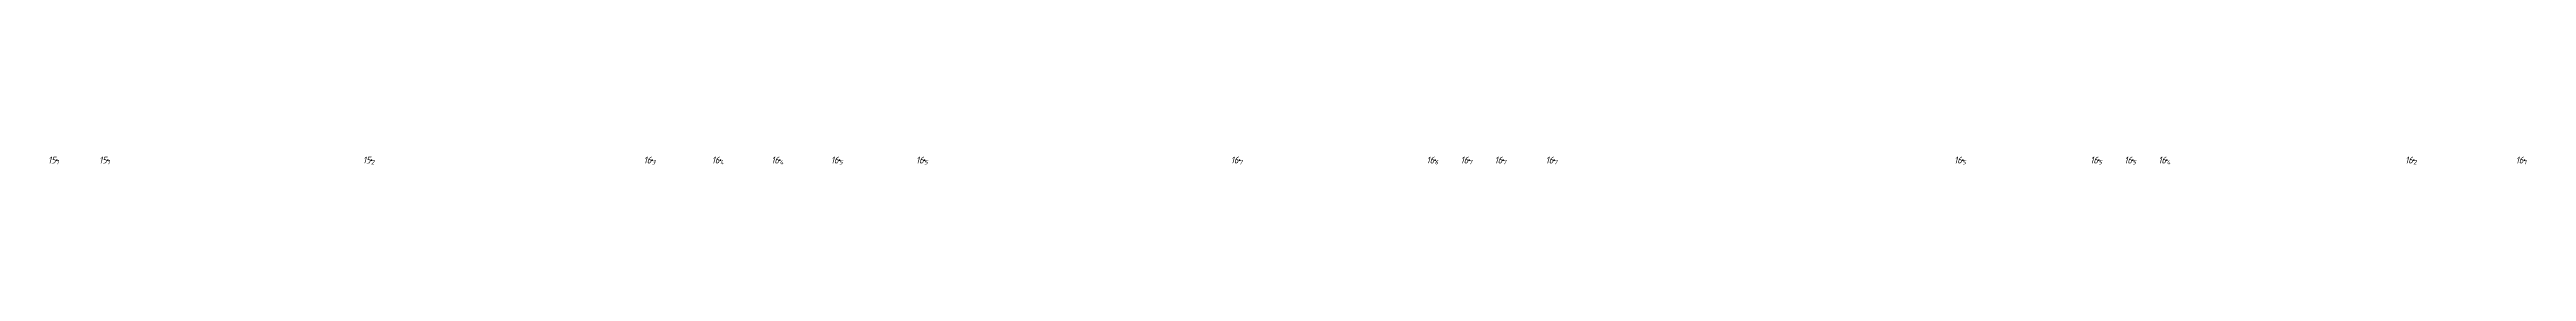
# Model space of a CAD drawing. Header units: metres. Extents: x 555406 to 556003, y 5031197 to 5031451.
# Drawn here: x 555431.2 to 555722.2, y 5031294.5 to 5031295.4 of the extents above; entities that cross this region are included whole.
import ezdxf
from ezdxf.enums import TextEntityAlignment as Align

# ---------------------------------------------------------------- set-up
doc = ezdxf.new("R2010")
doc.units = ezdxf.units.M
doc.layers.add('DEPTHS_TEXT', color=7, linetype='Continuous')
doc.layers.add('POINTS', color=8, linetype='Continuous')
doc.styles.add('ISO', font='iso')

msp = doc.modelspace()

# ---------------------------------------------------------------- texts
at = {"layer": 'DEPTHS_TEXT', "linetype": 'Continuous', "style": 'ISO', "oblique": 15}
for s, p in [('15', (555431.87, 5031295)), ('15', (555437.87, 5031295)), ('15', (555468.87, 5031295)), ('16', (555501.87, 5031295)), ('16', (555509.87, 5031295)), ('16', (555516.87, 5031295)), ('16', (555523.87, 5031295)), ('16', (555533.87, 5031295)), ('16', (555570.87, 5031295)), ('16', (555593.87, 5031295)), ('16', (555597.87, 5031295)), ('16', (555601.87, 5031295)), ('16', (555607.87, 5031295)), ('16', (555655.87, 5031295)), ('16', (555671.87, 5031295)), ('16', (555675.87, 5031295)), ('16', (555679.87, 5031295)), ('16', (555708.87, 5031295)), ('16', (555721.87, 5031295))]:
    msp.add_text(s, height=0.8, dxfattribs=at).set_placement(p, align=Align.MIDDLE_RIGHT)
for s, p in [('1', (555431.95, 5031295)), ('1', (555437.95, 5031295)), ('2', (555468.95, 5031295)), ('3', (555501.95, 5031295)), ('4', (555509.95, 5031295)), ('4', (555516.95, 5031295)), ('5', (555523.95, 5031295)), ('5', (555533.95, 5031295)), ('7', (555570.95, 5031295)), ('6', (555593.95, 5031295)), ('7', (555597.95, 5031295)), ('7', (555601.95, 5031295)), ('7', (555607.95, 5031295)), ('5', (555655.95, 5031295)), ('5', (555671.95, 5031295)), ('5', (555675.95, 5031295)), ('4', (555679.95, 5031295)), ('2', (555708.95, 5031295)), ('1', (555721.95, 5031295))]:
    msp.add_text(s, height=0.5, dxfattribs=at).set_placement(p, align=Align.TOP_LEFT)

# ---------------------------------------------------------------- linework, layer by layer
at = {"layer": 'POINTS', "linetype": 'Continuous'}
for p in [(555432, 5031295, 15.1), (555438, 5031295, 15.1), (555469, 5031295, 15.2), (555502, 5031295, 16.3), (555510, 5031295, 16.4), (555517, 5031295, 16.4), (555524, 5031295, 16.5), (555534, 5031295, 16.5), (555571, 5031295, 16.7), (555594, 5031295, 16.6), (555598, 5031295, 16.7), (555602, 5031295, 16.7), (555608, 5031295, 16.7), (555656, 5031295, 16.5), (555672, 5031295, 16.5), (555676, 5031295, 16.5), (555680, 5031295, 16.4), (555709, 5031295, 16.2), (555722, 5031295, 16.1)]:
    msp.add_point(p, dxfattribs=at)

msp.set_redraw_order([(e.dxf.handle, doc.entitydb.next_handle()) for e in msp.query("TEXT MTEXT ATTDEF DIMENSION ARC_DIMENSION")])  # texts and dimensions are drawn at this point

doc.saveas('drawing.dxf')
